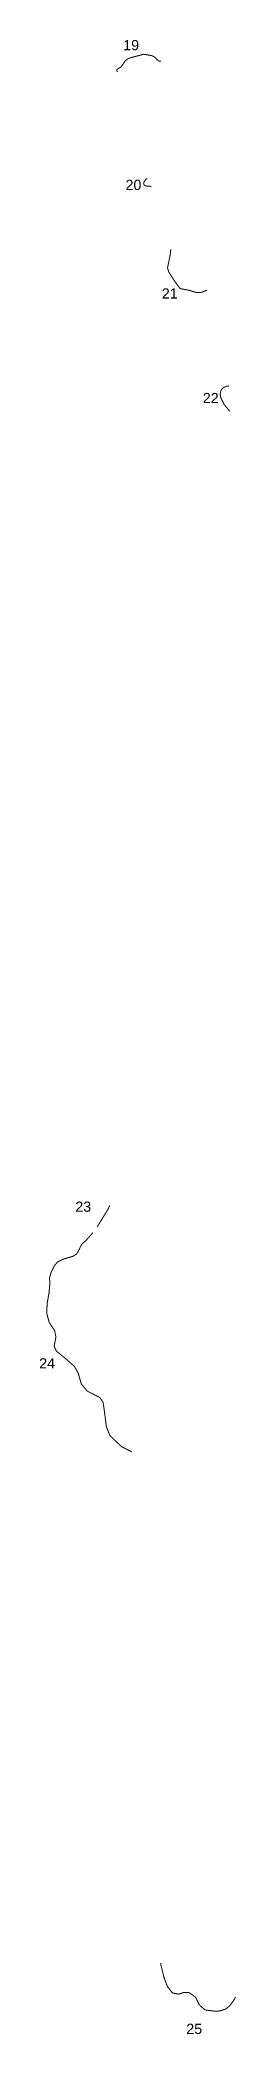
# Model space of a CAD drawing. Header units: metres. Extents: x 258924 to 356197, y 1740805 to 2227803.
# Drawn here: x 266187 to 267149, y 2123556 to 2133334 of the extents above; entities that cross this region are included whole.
import ezdxf

# ---------------------------------------------------------------- set-up
doc = ezdxf.new("R2010")
doc.units = ezdxf.units.M
doc.layers.add('UNPROTECTED', color=10, linetype='Continuous')
doc.styles.get("Standard").update_dxf_attribs({"font": 'arial.ttf'})

msp = doc.modelspace()

# ---------------------------------------------------------------- texts
at = {"char_height": 50, "attachment_point": 1}
for s, insert in [('19', (266595.5, 2133333)), ('20', (266606.8, 2132647.7)), ('21', (266784.7, 2132115.3)), ('22', (266985.5, 2131602.7)), ('23', (266360.7, 2127638)), ('24', (266183.7, 2126869.7)), ('25', (266904.6, 2123606.7))]:
    msp.add_mtext_dynamic_manual_height_columns(s, width=70.183, gutter_width=1, heights=[0], dxfattribs=dict(at, insert=insert))

# ---------------------------------------------------------------- linework, layer by layer
at = {"layer": 'UNPROTECTED', "const_width": 5, "flags": 128}
for points in [[(266780.6, 2133228.6), (266768.1, 2133230.8), (266761.1, 2133236.6), (266750.6, 2133249), (266733.6, 2133257), (266696.7, 2133263.1), (266652.4, 2133251.9), (266620.7, 2133242.6), (266605.4, 2133231.8), (266594.2, 2133213.6), (266584.6, 2133200.8), (266575.7, 2133195.7), (266565.1, 2133188.7), (266563.9, 2133182.9), (266567.7, 2133176.9)], [(266713.6, 2132655.2), (266706.3, 2132649.7), (266697.5, 2132637), (266695.5, 2132627.6), (266699.9, 2132619.5), (266708.8, 2132617.3), (266724.4, 2132616.3), (266733.6, 2132613.8)], [(266828.4, 2132306.6), (266826.8, 2132285.1), (266818.1, 2132242.6), (266812.6, 2132215.9), (266818.8, 2132195.2), (266849.6, 2132147.3), (266874.7, 2132114.2), (266893.3, 2132110.7), (266920.1, 2132105.8), (266942.2, 2132098.7), (266958.6, 2132094.6), (266980.2, 2132096.2), (267006.2, 2132107.1)], [(267114, 2131635.9), (267101.4, 2131635.3), (267090.2, 2131630.8), (267078.3, 2131621.8), (267073.5, 2131611.8), (267070.9, 2131595.4), (267075, 2131575.8), (267090.1, 2131546.1), (267115.6, 2131514.9), (267118.2, 2131511.8)], [(266530.2, 2127620.1), (266517.7, 2127594.7), (266467.6, 2127513.3)], [(266446.8, 2127485.4), (266413.6, 2127447.9), (266392.2, 2127428.1), (266385, 2127414.5), (266373, 2127389.7), (266364.2, 2127378.7), (266348.6, 2127369.6), (266305.4, 2127356.6), (266273.6, 2127342), (266258.9, 2127324.1), (266242.1, 2127291.7), (266234.2, 2127263.1), (266236.2, 2127237.1), (266231.6, 2127189.1), (266222.7, 2127138.2), (266220.6, 2127090.4), (266232.7, 2127045.8), (266259.6, 2127005.2), (266265.7, 2126974), (266257, 2126929), (266267.4, 2126905.6), (266318.6, 2126863.1), (266356.7, 2126829.3), (266375.8, 2126794.7), (266389.7, 2126744.2), (266419.1, 2126708.6), (266452.1, 2126692.2), (266481.6, 2126676.6), (266497.2, 2126653.2), (266504.1, 2126602.9), (266512.8, 2126535), (266530.1, 2126490.8), (266587.3, 2126436.3), (266637.8, 2126410.6)], [(266779.6, 2123904.6), (266779, 2123900), (266795.9, 2123831.7), (266812.7, 2123788.2), (266836.7, 2123758), (266866.9, 2123751.8), (266890, 2123759.8), (266917.5, 2123759.8), (266948.6, 2123738.5), (266969, 2123698.5), (266996.5, 2123674.6), (267043.6, 2123668.4), (267070.5, 2123669.7), (267097, 2123678.5), (267116.2, 2123693.5), (267136.5, 2123720.7), (267145.2, 2123736.8), (267146.1, 2123737.5)]]:
    msp.add_lwpolyline(points, dxfattribs=at)

msp.set_redraw_order([(e.dxf.handle, doc.entitydb.next_handle()) for e in msp.query("TEXT MTEXT ATTDEF DIMENSION ARC_DIMENSION")])  # texts and dimensions are drawn at this point

doc.saveas('drawing.dxf')
